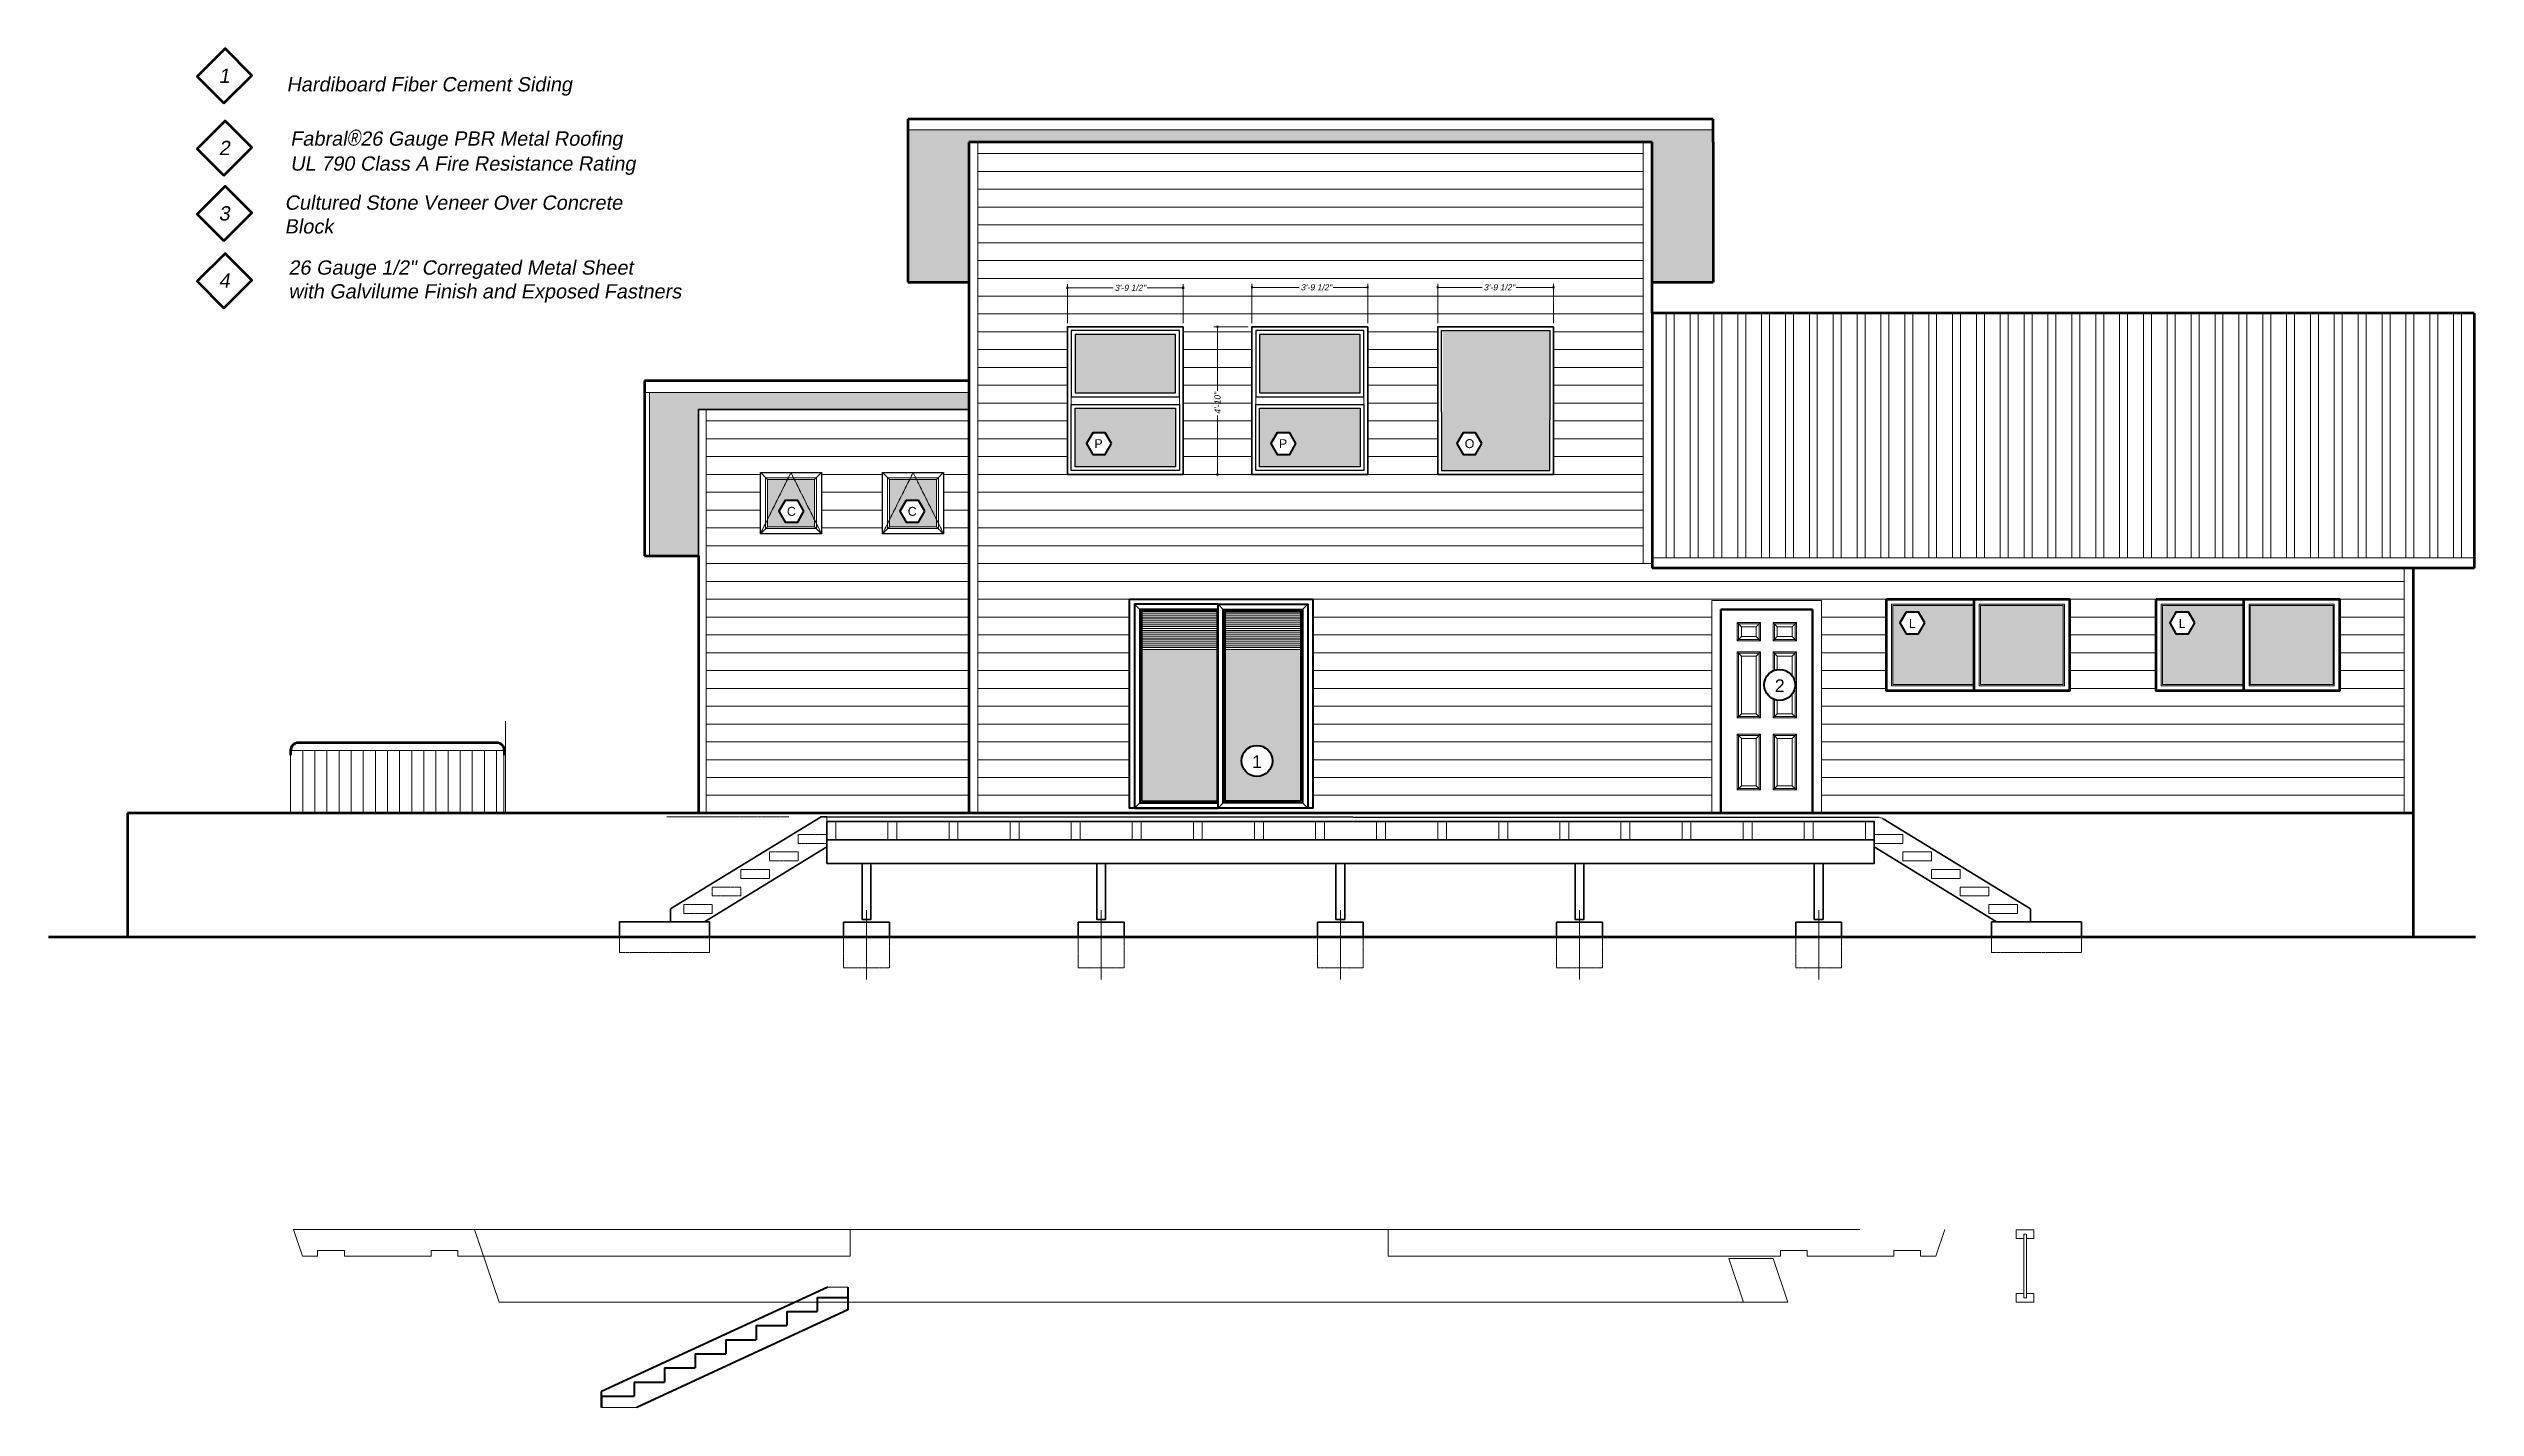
# Model space of a CAD drawing. Header units: inches. Extents: x -3905 to 10892, y 1064 to 9590.
# Drawn here: x -720 to 234, y 2845 to 3379 of the extents above; entities that cross this region are included whole.
import ezdxf
from ezdxf.enums import TextEntityAlignment as Align

# ---------------------------------------------------------------- set-up
doc = ezdxf.new("R2010")
doc.units = ezdxf.units.IN
doc.header["$MEASUREMENT"] = 0
doc.header["$PDMODE"] = 3
for name, pattern in [('HIDDEN2', [0.1875, 0.125, -0.0625]), ('MYCENTER', [0.9375, 0.75, -0.0625, 0.0625, -0.0625]), ('MYHIDDEN', [0.1875, 0.125, -0.0625]), ('MYPHANTOM', [1.6875, 1.25, -0.0625, 0.125, -0.0625, 0.125, -0.0625])]:
    doc.linetypes.add(name, pattern=pattern)
for name, color, linetype, lineweight in [('Deck', 40, 'Continuous', 0), ('ELEVATIONS', 40, 'Continuous', 0), ('FP-New', 131, 'Continuous', 0), ('RoofFraming', 121, 'Continuous', 0), ('SECTIONS', 70, 'Continuous', 0)]:
    doc.layers.add(name, color=color, linetype=linetype, lineweight=lineweight)
doc.styles.add('DS-TXT1', font='arial.ttf', dxfattribs={"oblique": 10})
doc.styles.get("Standard").update_dxf_attribs({"font": 'arial.ttf', "oblique": 10})
doc.dimstyles.new('DS-Fraction', dxfattribs={"dimtxt": 0.1, "dimasz": 0.035, "dimexe": 0.06, "dimexo": 0.06, "dimgap": 0.02, "dimtad": 0, "dimdec": 3, "dimzin": 0, "dimdsep": 46, "dimlunit": 4, "dimtxsty": 'DS-TXT1', "dimblk": 'BOXFILLED', "dimcen": -0.06, "dimclrd": 256, "dimclre": 256, "dimclrt": 256, "dimadec": 0, "dimazin": 0, "dimtfac": 1, "dimtdec": 3, "dimtmove": 1, "dimatfit": 3, "dimfxl": 1, "dimfrac": 2, "dimtolj": 1, "dimtzin": 0, "dimlwd": 0, "dimlwe": -1, "dimarcsym": 0})

msp = doc.modelspace()

# ---------------------------------------------------------------- texts
at = {"layer": 'ELEVATIONS', "lineweight": 0}
for s, height, p in [('P', 3.5, (-309.03263, 3221.97742)), ('P', 3.5, (-236.53263, 3221.97742)), ('O', 3.5, (-163.53263, 3221.97742)), ('C', 3.5, (-429.83469, 3195.3869)), ('C', 3.5, (-382.34878, 3195.3869)), ('L', 3.5, (10.96734, 3151.32823)), ('L', 3.5, (116.96734, 3151.32823)), ('2', 5, (-41.70895, 3126.17661)), ('1', 5, (-247.05871, 3096.34813))]:
    msp.add_text(s, height=height, dxfattribs=at).set_placement(p)
at = {"layer": 'ELEVATIONS', "linetype": 'Continuous', "lineweight": 5, "char_height": 5.6, "attachment_point": 1}
for s, width, insert in [('Hardiboard Fiber Cement Siding', 138.177318, (-626.43448, 3367.63974)), ('Fabral{\\fTechnicLite|b0|i0|c2|p2;\\H1.125x;®}26 Gauge PBR Metal Roofing\\PUL 790 Class A Fire Resistance Rating', 169.4862897, (-624.9662, 3347.02422)), ('Cultured Stone Veneer Over Concrete Block', 138.177318, (-627.16862, 3321.18597)), ('26 Gauge 1/2" Corregated Metal Sheet\\Pwith Galvilume Finish and Exposed Fastners', 196.2722267, (-625.70034, 3295.68434))]:
    msp.add_mtext_dynamic_manual_height_columns(s, width=width, gutter_width=53.44463, heights=[0], dxfattribs=dict(at, insert=insert))

# ---------------------------------------------------------------- blocks, each defined once
blk = doc.blocks.new('BCI 9-12')
at = {"color": 0}
for p, q in [((0.96875, 0.5625), (0.96875, 8.9375)), ((1.34375, 8.9375), (0.96875, 8.9375)), ((1.34375, 0.5625), (1.34375, 8.9375)), ((1.34375, 0.5625), (0.96875, 0.5625))]:
    blk.add_line(p, q, dxfattribs=at)
for points in [[(1.34375, 8.375), (2.3125, 8.375), (2.3125, 9.5), (0, 9.5), (0, 8.375), (0.96875, 8.375)], [(1.34375, 1.125), (2.3125, 1.125), (2.3125, 0), (0, 0), (0, 1.125), (0.96875, 1.125)]]:
    blk.add_lwpolyline(points, dxfattribs=at)
blk = doc.blocks.new('Material_Label')
at = {"color": 0, "linetype": 'Continuous', "lineweight": 70}
blk.add_lwpolyline([(7.51, -7.51), (15.35, 0.32), (7.84, 7.84), (0, 0)], close=True, dxfattribs=at)
at = {"linetype": 'Continuous', "lineweight": 18, "oblique": 10}
blk.add_attdef('MAT', text='', height=4, dxfattribs=at).set_placement((7.59, -1.79), align=Align.CENTER)
blk = doc.blocks.new('_BoxFilled')
at = {"color": 0, "linetype": 'ByBlock', "lineweight": -2}
blk.add_line((-0.5, 0), (-1, 0), dxfattribs=at)
at = {"color": 0, "linetype": 'ByBlock'}
blk.add_solid([(-0.5, 0.5), (0.5, 0.5), (-0.5, -0.5), (0.5, -0.5)], dxfattribs=at)
blk = doc.blocks.new('*D503')
at = {"layer": 'Defpoints', "color": 0, "linetype": 'Continuous', "lineweight": 5, "transparency": 16777216}
for p in [(-274.13, 3284.89), (-319.63, 3269.64), (-274.13, 3269.64)]:
    blk.add_point(p, dxfattribs=at)
at = {"layer": 'ELEVATIONS', "linetype": 'Continuous', "transparency": 16777216}
for p, q in [((-319.63, 3271.08), (-319.63, 3286.33)), ((-274.13, 3271.08), (-274.13, 3286.33))]:
    blk.add_line(p, q, dxfattribs=at)
at = {"layer": 'ELEVATIONS', "linetype": 'Continuous', "lineweight": 0, "transparency": 16777216}
for p, q in [((-318.79, 3284.89), (-301.63, 3284.89)), ((-274.97, 3284.89), (-288.26, 3284.89))]:
    blk.add_line(p, q, dxfattribs=at)
at = {"layer": 'ELEVATIONS', "linetype": 'Continuous', "lineweight": 0, "transparency": 16777216, "xscale": 0.8400000000000001, "yscale": 0.8400000000000001, "zscale": 0.8400000000000001, "rotation": 180}
blk.add_blockref('_BoxFilled', (-319.63, 3284.89), dxfattribs=at)
at = {"layer": 'ELEVATIONS', "linetype": 'Continuous', "lineweight": 0, "transparency": 16777216, "xscale": 0.8400000000000001, "yscale": 0.8400000000000001, "zscale": 0.8400000000000001}
blk.add_blockref('_BoxFilled', (-274.13, 3284.89), dxfattribs=at)
at = {"layer": 'ELEVATIONS', "linetype": 'Continuous', "lineweight": 5, "transparency": 16777216, "insert": (-294.94, 3284.89), "char_height": 2.4, "attachment_point": 5, "style": 'DS-TXT1'}
blk.add_mtext('\\A1;3\'-9 1/2"', dxfattribs=at)
blk = doc.blocks.new('*D504')
at = {"layer": 'Defpoints', "color": 0, "linetype": 'Continuous', "lineweight": 5, "transparency": 16777216}
for p in [(-201.63, 3285.09), (-247.13, 3269.64), (-201.63, 3269.64)]:
    blk.add_point(p, dxfattribs=at)
at = {"layer": 'ELEVATIONS', "linetype": 'Continuous', "transparency": 16777216}
for p, q in [((-247.13, 3271.08), (-247.13, 3286.53)), ((-201.63, 3271.08), (-201.63, 3286.53))]:
    blk.add_line(p, q, dxfattribs=at)
at = {"layer": 'ELEVATIONS', "linetype": 'Continuous', "lineweight": 0, "transparency": 16777216}
for p, q in [((-246.29, 3285.09), (-228.52, 3285.09)), ((-202.47, 3285.09), (-215.15, 3285.09))]:
    blk.add_line(p, q, dxfattribs=at)
at = {"layer": 'ELEVATIONS', "linetype": 'Continuous', "lineweight": 0, "transparency": 16777216, "xscale": 0.8400000000000001, "yscale": 0.8400000000000001, "zscale": 0.8400000000000001, "rotation": 180}
blk.add_blockref('_BoxFilled', (-247.13, 3285.09), dxfattribs=at)
at = {"layer": 'ELEVATIONS', "linetype": 'Continuous', "lineweight": 0, "transparency": 16777216, "xscale": 0.8400000000000001, "yscale": 0.8400000000000001, "zscale": 0.8400000000000001}
blk.add_blockref('_BoxFilled', (-201.63, 3285.09), dxfattribs=at)
at = {"layer": 'ELEVATIONS', "linetype": 'Continuous', "lineweight": 5, "transparency": 16777216, "insert": (-221.84, 3285.09), "char_height": 2.4, "attachment_point": 5, "style": 'DS-TXT1'}
blk.add_mtext('\\A1;3\'-9 1/2"', dxfattribs=at)
blk = doc.blocks.new('*D505')
at = {"layer": 'Defpoints', "color": 0, "linetype": 'Continuous', "lineweight": 5, "transparency": 16777216}
for p in [(-128.63, 3285.09), (-174.13, 3269.64), (-128.63, 3269.64)]:
    blk.add_point(p, dxfattribs=at)
at = {"layer": 'ELEVATIONS', "linetype": 'Continuous', "transparency": 16777216}
for p, q in [((-174.13, 3271.08), (-174.13, 3286.53)), ((-128.63, 3271.08), (-128.63, 3286.53))]:
    blk.add_line(p, q, dxfattribs=at)
at = {"layer": 'ELEVATIONS', "linetype": 'Continuous', "lineweight": 0, "transparency": 16777216}
for p, q in [((-173.29, 3285.09), (-156.63, 3285.09)), ((-129.47, 3285.09), (-143.26, 3285.09))]:
    blk.add_line(p, q, dxfattribs=at)
at = {"layer": 'ELEVATIONS', "linetype": 'Continuous', "lineweight": 0, "transparency": 16777216, "xscale": 0.8400000000000001, "yscale": 0.8400000000000001, "zscale": 0.8400000000000001, "rotation": 180}
blk.add_blockref('_BoxFilled', (-174.13, 3285.09), dxfattribs=at)
at = {"layer": 'ELEVATIONS', "linetype": 'Continuous', "lineweight": 0, "transparency": 16777216, "xscale": 0.8400000000000001, "yscale": 0.8400000000000001, "zscale": 0.8400000000000001}
blk.add_blockref('_BoxFilled', (-128.63, 3285.09), dxfattribs=at)
at = {"layer": 'ELEVATIONS', "linetype": 'Continuous', "lineweight": 5, "transparency": 16777216, "insert": (-149.95, 3285.09), "char_height": 2.4, "attachment_point": 5, "style": 'DS-TXT1'}
blk.add_mtext('\\A1;3\'-9 1/2"', dxfattribs=at)
blk = doc.blocks.new('*D506')
at = {"layer": 'Defpoints', "color": 0, "linetype": 'Continuous', "lineweight": 5, "transparency": 16777216}
for p in [(-247.13, 3269.64), (-260.63, 3211.64), (-247.13, 3211.64)]:
    blk.add_point(p, dxfattribs=at)
at = {"layer": 'ELEVATIONS', "linetype": 'Continuous', "transparency": 16777216}
for p, q in [((-248.57, 3269.64), (-262.07, 3269.64)), ((-248.57, 3211.64), (-262.07, 3211.64))]:
    blk.add_line(p, q, dxfattribs=at)
at = {"layer": 'ELEVATIONS', "linetype": 'Continuous', "lineweight": 0, "transparency": 16777216}
for p, q in [((-260.63, 3268.8), (-260.63, 3244.5)), ((-260.63, 3212.48), (-260.63, 3234.77))]:
    blk.add_line(p, q, dxfattribs=at)
at = {"layer": 'ELEVATIONS', "linetype": 'Continuous', "lineweight": 0, "transparency": 16777216, "xscale": 0.8400000000000001, "yscale": 0.8400000000000001, "zscale": 0.8400000000000001}
for p, rotation in [((-260.63, 3269.64), 90), ((-260.63, 3211.64), 270)]:
    blk.add_blockref('_BoxFilled', p, dxfattribs=dict(at, rotation=rotation))
at = {"layer": 'ELEVATIONS', "linetype": 'Continuous', "lineweight": 5, "transparency": 16777216, "insert": (-260.63, 3239.64), "char_height": 2.4, "attachment_point": 5, "rotation": 90, "style": 'DS-TXT1'}
blk.add_mtext('\\A1;4\'-10"', dxfattribs=at)

# ---------------------------------------------------------------- dimensions: what is measured, and where the dimension line sits
at = {"layer": 'ELEVATIONS', "linetype": 'Continuous', "lineweight": 5}
for base, p1, p2, picture, middle in [((-274.12786, 3284.89155), (-319.62786, 3269.63705), (-274.12786, 3269.63705), '*D503', (-294.945, 3284.89155)), ((-201.62786, 3285.09455), (-247.12786, 3269.63705), (-201.62786, 3269.63705), '*D504', (-221.83745, 3285.09455)), ((-128.62786, 3285.09455), (-174.12786, 3269.63705), (-128.62786, 3269.63705), '*D505', (-149.94841, 3285.09455))]:
    dim = msp.add_linear_dim(base=base, p1=p1, p2=p2, dimstyle='DS-Fraction', override={"dimscale": 24, "dimpost": ''}, dxfattribs=at)
    dim.commit()
    dim.dimension.update_dxf_attribs({"geometry": picture, "text_midpoint": middle, "dimtype": 160})
dim = msp.add_linear_dim(base=(-260.62786, 3211.63705), p1=(-247.12786, 3269.63705), p2=(-247.12786, 3211.63705), angle=90, dimstyle='DS-Fraction', override={"dimscale": 24, "dimpost": ''}, dxfattribs=at)
dim.commit()
dim.dimension.update_dxf_attribs({"geometry": '*D506', "text_midpoint": (-260.62786, 3239.63705), "dimtype": 160})

# ---------------------------------------------------------------- hatches: boundary and pattern name
at = {"layer": 'ELEVATIONS', "linetype": 'Continuous', "lineweight": 5}
h = msp.add_hatch(color=252, dxfattribs=at)
h.dxf.hatch_style = 1
h.paths.add_polyline_path([(-358.37786, 3342.12004), (-89.87786, 3342.12004), (-89.87786, 3287.19612), (-65.87786, 3287.19612), (-65.87786, 3342.12004), (-65.87786, 3346.91078), (-382.37786, 3346.91078), (-382.37786, 3342.12004), (-382.37786, 3287.19612), (-358.37786, 3287.19612)])
h = msp.add_hatch(dxfattribs=at)
h.set_pattern_fill('ANSI32', color=256, scale=25, angle=45)
h.paths.add_polyline_path([(233.12214, 3274.93474), (-89.87786, 3274.93474), (-89.87786, 3178.93474), (233.12214, 3178.93474)])
h = msp.add_hatch(color=254, dxfattribs=at)
h.dxf.hatch_style = 1
h.paths.add_polyline_path([(-277.12786, 3266.63705), (-316.62786, 3266.63705), (-316.62786, 3243.63705), (-277.12786, 3243.63705)])
h = msp.add_hatch(color=254, dxfattribs=at)
h.dxf.hatch_style = 1
h.paths.add_polyline_path([(-204.62786, 3266.63705), (-244.12786, 3266.63705), (-244.12786, 3243.63705), (-204.62786, 3243.63705)])
h = msp.add_hatch(color=254, dxfattribs=at)
h.dxf.hatch_style = 1
h.paths.add_polyline_path([(-130.12786, 3267.63705), (-172.12786, 3267.63705), (-172.12786, 3213.13705), (-130.12786, 3213.13705), (-130.12786, 3233.13705), (-130.12786, 3236.13705)])
h.paths.add_polyline_path([(-159.28911, 3228.01447), (-156.83911, 3223.77095), (-159.28911, 3219.52742), (-164.18911, 3219.52742), (-166.63911, 3223.77095), (-164.18911, 3228.01447)], flags=16)
h.paths.add_polyline_path([(-164.42255, 3221.02781), (-159.11168, 3221.02781), (-159.11168, 3226.36734), (-164.42255, 3226.36734)], flags=8)
at = {"layer": 'ELEVATIONS', "linetype": 'Continuous', "lineweight": 70}
h = msp.add_hatch(color=252, dxfattribs=at)
h.dxf.hatch_style = 1
h.paths.add_polyline_path([(-358.37786, 3237.1788), (-358.37786, 3243.79408), (-483.75286, 3243.79408), (-483.75286, 3179.66873), (-464.50286, 3179.66873), (-464.50286, 3237.1788)])
at = {"layer": 'ELEVATIONS', "linetype": 'Continuous', "lineweight": 5}
h = msp.add_hatch(color=254, dxfattribs=at)
h.dxf.hatch_style = 1
h.paths.add_polyline_path([(-277.12786, 3237.63705), (-316.62786, 3237.63705), (-316.62786, 3214.63705), (-277.12786, 3214.63705)])
h.paths.add_polyline_path([(-304.78911, 3228.01447), (-302.33911, 3223.77095), (-304.78911, 3219.52742), (-309.68911, 3219.52742), (-312.13911, 3223.77095), (-309.68911, 3228.01447)], flags=16)
h.paths.add_polyline_path([(-309.90763, 3221.10242), (-304.89638, 3221.10242), (-304.89638, 3226.35242), (-309.90763, 3226.35242)], flags=8)
h = msp.add_hatch(color=254, dxfattribs=at)
h.dxf.hatch_style = 1
h.paths.add_polyline_path([(-204.62786, 3237.63705), (-244.12786, 3237.63705), (-244.12786, 3214.63705), (-204.62786, 3214.63705)])
h.paths.add_polyline_path([(-229.83911, 3223.77095), (-232.28911, 3219.52742), (-237.18911, 3219.52742), (-239.63911, 3223.77095), (-237.18911, 3228.01447), (-232.28911, 3228.01447)], flags=16)
h.paths.add_polyline_path([(-237.40763, 3221.10242), (-232.39638, 3221.10242), (-232.39638, 3226.35242), (-237.40763, 3226.35242)], flags=8)
h = msp.add_hatch(color=254, dxfattribs=at)
h.dxf.hatch_style = 1
h.paths.add_polyline_path([(-419.00286, 3209.60869), (-437.50286, 3209.60869), (-437.50286, 3191.10869), (-419.00286, 3191.10869)])
h.paths.add_polyline_path([(-430.49116, 3201.42395), (-425.59116, 3201.42395), (-423.14116, 3197.18042), (-425.59116, 3192.9369), (-430.49116, 3192.9369), (-432.94116, 3197.18042)], flags=16)
h.paths.add_polyline_path([(-430.70969, 3194.5119), (-425.69843, 3194.5119), (-425.69843, 3199.7619), (-430.70969, 3199.7619)], flags=8)
h = msp.add_hatch(color=254, dxfattribs=at)
h.dxf.hatch_style = 1
h.paths.add_polyline_path([(-371.00286, 3209.60869), (-389.50286, 3209.60869), (-389.50286, 3191.10869), (-371.00286, 3191.10869)])
h.paths.add_polyline_path([(-383.00526, 3201.42395), (-378.10526, 3201.42395), (-375.65526, 3197.18042), (-378.10526, 3192.9369), (-383.00526, 3192.9369), (-385.45526, 3197.18042)], flags=16)
h.paths.add_polyline_path([(-383.22378, 3194.5119), (-378.21253, 3194.5119), (-378.21253, 3199.7619), (-383.22378, 3199.7619)], flags=8)
at = {"layer": 'ELEVATIONS', "linetype": 'Continuous', "lineweight": 9}
h = msp.add_hatch(color=254, dxfattribs=at)
h.dxf.hatch_style = 1
h.paths.add_polyline_path([(36.62214, 3160.13705), (4.62214, 3160.13705), (4.62214, 3129.13705), (36.62214, 3129.13705)])
h.paths.add_polyline_path([(14.82044, 3149.06546), (9.92044, 3149.06546), (7.47044, 3153.30898), (9.92044, 3157.55251), (14.82044, 3157.55251), (17.27044, 3153.30898)], flags=16)
h.paths.add_polyline_path([(10.07742, 3150.37863), (15.3883, 3150.37863), (15.3883, 3155.71816), (10.07742, 3155.71816)], flags=8)
h = msp.add_hatch(color=254, dxfattribs=at)
h.dxf.hatch_style = 1
h.paths.add_polyline_path([(71.62214, 3160.13705), (39.12214, 3160.13705), (39.12214, 3129.13705), (71.62214, 3129.13705)])
h = msp.add_hatch(color=254, dxfattribs=at)
h.dxf.hatch_style = 1
h.paths.add_polyline_path([(142.62214, 3160.13705), (110.62214, 3160.13705), (110.62214, 3129.13705), (142.62214, 3129.13705)])
h.paths.add_polyline_path([(120.82044, 3149.06546), (115.92044, 3149.06546), (113.47044, 3153.30898), (115.92044, 3157.55251), (120.82044, 3157.55251), (123.27044, 3153.30898)], flags=16)
h.paths.add_polyline_path([(116.07742, 3150.37863), (121.3883, 3150.37863), (121.3883, 3155.71816), (116.07742, 3155.71816)], flags=8)
h = msp.add_hatch(color=254, dxfattribs=at)
h.dxf.hatch_style = 1
h.paths.add_polyline_path([(177.62214, 3160.13705), (145.12214, 3160.13705), (145.12214, 3129.13705), (177.62214, 3129.13705)])
at = {"layer": 'ELEVATIONS', "linetype": 'Continuous', "lineweight": 18}
h = msp.add_hatch(color=254, dxfattribs=at)
h.dxf.hatch_style = 1
h.paths.add_polyline_path([(-260.5988, 3142.88705), (-290.47364, 3142.88705), (-290.47364, 3083.38705), (-260.5988, 3083.38705)])
h.paths.add_polyline_path([(-227.9738, 3142.88705), (-257.66114, 3142.88705), (-257.66114, 3083.38705), (-227.9738, 3083.38705)])
h.paths.add_polyline_path([(-239.06914, 3099.15667, -1), (-251.22592, 3099.15667, -1)], flags=16)
h.paths.add_polyline_path([(-248.29251, 3095.11433), (-241.94019, 3095.11433), (-241.94019, 3102.51713), (-248.29251, 3102.51713)], flags=8)

# ---------------------------------------------------------------- linework, layer by layer
at = {"layer": 'Deck', "linetype": 'Continuous', "lineweight": 9}
for p, q in [((-412.37786, 3075.38705), (-10.62786, 3075.38705)), ((-413.73219, 2892.52931), (-405.87786, 2892.52931)), ((-502.62786, 2845.27931), (-488.82346, 2845.27931))]:
    msp.add_line(p, q, dxfattribs=at)
at = {"layer": 'ELEVATIONS', "linetype": 'Continuous', "lineweight": 70}
for p, q in [((-65.87786, 3351.09779), (-382.37786, 3351.09779)), ((-382.37786, 3351.09779), (-382.37786, 3342.12004)), ((-65.87786, 3342.12004), (-65.87786, 3351.09779)), ((-382.37786, 3342.12004), (-382.37786, 3287.19612)), ((-358.37786, 3342.12004), (-358.37786, 3078.63705)), ((-89.87786, 3342.12004), (-358.37786, 3342.12004)), ((-89.87786, 3274.93474), (-89.87786, 3342.12004)), ((-65.87786, 3342.12004), (-65.87786, 3287.19612)), ((-382.37786, 3287.19612), (-358.37786, 3287.19612)), ((-89.87786, 3287.19612), (-65.87786, 3287.19612)), ((233.12214, 3274.93474), (-89.87786, 3274.93474)), ((-89.87786, 3274.93474), (-89.87786, 3174.77593)), ((233.12214, 3274.93474), (233.12214, 3174.77593)), ((-358.37786, 3248.34877), (-485.75286, 3248.34877)), ((-485.75286, 3248.34877), (-485.75286, 3243.79408)), ((-485.75286, 3243.79408), (-485.75286, 3179.66873)), ((-485.75286, 3179.66873), (-464.50286, 3179.66873)), ((233.12214, 3174.77593), (-89.87786, 3174.77593)), ((209.12214, 3174.77593), (209.12214, 3029.88705))]:
    msp.add_line(p, q, dxfattribs=at)
at = {"layer": 'ELEVATIONS', "linetype": 'Continuous', "lineweight": 5}
for p, q in [((-65.87786, 3346.91078), (-382.37786, 3346.91078)), ((-275.62786, 3242.13705), (-318.12786, 3242.13705)), ((-318.12786, 3242.13705), (-318.12786, 3239.13705)), ((-275.62786, 3242.13705), (-275.62786, 3239.13705)), ((-203.12786, 3242.13705), (-245.62786, 3242.13705)), ((-245.62786, 3242.13705), (-245.62786, 3239.13705)), ((-203.12786, 3242.13705), (-203.12786, 3239.13705)), ((-275.62786, 3239.13705), (-318.12786, 3239.13705)), ((-203.12786, 3239.13705), (-245.62786, 3239.13705)), ((-89.87786, 3178.93474), (233.12214, 3178.93474)), ((-293.22364, 3160.63705), (-291.22364, 3158.63705)), ((-290.47364, 3157.88705), (-260.5988, 3157.88705)), ((-290.47364, 3157.13705), (-260.5988, 3157.13705)), ((-290.47364, 3156.38705), (-260.5988, 3156.38705)), ((-260.41114, 3160.63705), (-258.41114, 3158.63705)), ((-227.9738, 3157.88705), (-257.66114, 3157.88705)), ((-227.9738, 3157.13705), (-257.66114, 3157.13705)), ((-227.9738, 3156.38705), (-257.66114, 3156.38705)), ((-227.2238, 3158.63705), (-225.2238, 3160.63705)), ((-290.47364, 3155.63705), (-260.5988, 3155.63705)), ((-290.47364, 3154.88705), (-260.5988, 3154.88705)), ((-290.47364, 3154.13705), (-260.5988, 3154.13705)), ((-290.47364, 3153.38705), (-260.5988, 3153.38705)), ((-290.47364, 3152.63705), (-260.5988, 3152.63705)), ((-290.47364, 3151.88705), (-260.5988, 3151.88705)), ((-290.47364, 3151.13705), (-260.5988, 3151.13705)), ((-290.47364, 3150.38705), (-260.5988, 3150.38705)), ((-290.47364, 3149.63705), (-260.5988, 3149.63705)), ((-290.47364, 3148.88705), (-260.5988, 3148.88705)), ((-290.47364, 3148.13705), (-260.5988, 3148.13705)), ((-290.47364, 3147.38705), (-260.5988, 3147.38705)), ((-290.47364, 3146.63705), (-260.5988, 3146.63705)), ((-227.9738, 3155.63705), (-257.66114, 3155.63705)), ((-227.9738, 3154.88705), (-257.66114, 3154.88705)), ((-227.9738, 3154.13705), (-257.66114, 3154.13705)), ((-227.9738, 3153.38705), (-257.66114, 3153.38705)), ((-227.9738, 3152.63705), (-257.66114, 3152.63705)), ((-227.9738, 3151.88705), (-257.66114, 3151.88705)), ((-227.9738, 3151.13705), (-257.66114, 3151.13705)), ((-227.9738, 3150.38705), (-257.66114, 3150.38705)), ((-227.9738, 3149.63705), (-257.66114, 3149.63705)), ((-227.9738, 3148.88705), (-257.66114, 3148.88705)), ((-227.9738, 3148.13705), (-257.66114, 3148.13705)), ((-227.9738, 3147.38705), (-257.66114, 3147.38705)), ((-227.9738, 3146.63705), (-257.66114, 3146.63705)), ((-290.47364, 3145.88705), (-260.5988, 3145.88705)), ((-290.47364, 3145.13705), (-260.5988, 3145.13705)), ((-290.47364, 3144.38705), (-260.5988, 3144.38705)), ((-290.47364, 3143.63705), (-260.5988, 3143.63705)), ((-290.47364, 3142.88705), (-260.5988, 3142.88705)), ((-227.9738, 3145.88705), (-257.66114, 3145.88705)), ((-227.9738, 3145.13705), (-257.66114, 3145.13705)), ((-227.9738, 3144.38705), (-257.66114, 3144.38705)), ((-227.9738, 3143.63705), (-257.66114, 3143.63705)), ((-227.9738, 3142.88705), (-257.66114, 3142.88705)), ((-291.22364, 3082.63705), (-293.22364, 3080.63705)), ((-258.41114, 3082.63705), (-260.41114, 3080.63705)), ((-227.2238, 3082.63705), (-225.2238, 3080.63705)), ((-414.12786, 3075.38705), (-414.12786, 3077.01205)), ((-398.55727, 3013.31728), (-398.55727, 3040.59751)), ((-306.34256, 3013.31728), (-306.34256, 3040.59751)), ((-212.37786, 3013.31728), (-212.37786, 3040.59751)), ((-118.41315, 3013.31728), (-118.41315, 3040.59751)), ((-24.44845, 3013.31728), (-24.44845, 3040.59751))]:
    msp.add_line(p, q, dxfattribs=at)
at = {"layer": 'ELEVATIONS', "linetype": 'Continuous', "lineweight": 13}
for p, q in [((-354.87786, 3342.12004), (-354.87786, 3078.63705)), ((-93.37786, 3176.63705), (-93.37786, 3342.12004))]:
    msp.add_line(p, q, dxfattribs=at)
at = {"layer": 'ELEVATIONS', "linetype": 'Continuous', "lineweight": 0}
for p, q in [((-93.37786, 3337.63705), (-354.87786, 3337.63705)), ((-93.37786, 3330.63705), (-354.87786, 3330.63705)), ((-93.37786, 3323.63705), (-354.87786, 3323.63705)), ((-93.37786, 3316.63705), (-354.87786, 3316.63705)), ((-93.37786, 3309.63705), (-354.87786, 3309.63705)), ((-93.37786, 3302.63705), (-354.87786, 3302.63705)), ((-93.37786, 3295.63705), (-354.87786, 3295.63705)), ((-93.37786, 3288.63705), (-354.87786, 3288.63705)), ((-93.37786, 3281.63705), (-354.87786, 3281.63705)), ((-93.37786, 3274.63705), (-354.87786, 3274.63705)), ((-319.62786, 3267.63705), (-354.87786, 3267.63705)), ((-247.12786, 3267.63705), (-274.12786, 3267.63705)), ((-174.12786, 3267.63705), (-201.62786, 3267.63705)), ((-93.37786, 3267.63705), (-128.62786, 3267.63705)), ((-319.62786, 3260.63705), (-354.87786, 3260.63705)), ((-319.62786, 3253.63705), (-354.87786, 3253.63705)), ((-247.12786, 3260.63705), (-274.12786, 3260.63705)), ((-247.12786, 3253.63705), (-274.12786, 3253.63705)), ((-174.12786, 3260.63705), (-201.62786, 3260.63705)), ((-174.12786, 3253.63705), (-201.62786, 3253.63705)), ((-93.37786, 3260.63705), (-128.62786, 3260.63705)), ((-93.37786, 3253.63705), (-128.62786, 3253.63705)), ((-358.37786, 3243.79408), (-485.75286, 3243.79408)), ((-483.75286, 3243.79408), (-483.75286, 3179.66873)), ((-319.62786, 3246.63705), (-354.87786, 3246.63705)), ((-247.12786, 3246.63705), (-274.12786, 3246.63705)), ((-174.12786, 3246.63705), (-201.62786, 3246.63705)), ((-93.37786, 3246.63705), (-128.62786, 3246.63705)), ((-358.37786, 3232.63705), (-461.50286, 3232.63705)), ((-319.62786, 3239.63705), (-354.87786, 3239.63705)), ((-319.62786, 3232.63705), (-354.87786, 3232.63705)), ((-247.12786, 3239.63705), (-274.12786, 3239.63705)), ((-247.12786, 3232.63705), (-274.12786, 3232.63705)), ((-174.12786, 3239.63705), (-201.62786, 3239.63705)), ((-174.12786, 3232.63705), (-201.62786, 3232.63705)), ((-93.37786, 3239.63705), (-128.62786, 3239.63705)), ((-93.37786, 3232.63705), (-128.62786, 3232.63705)), ((-358.37786, 3225.63705), (-461.50286, 3225.63705)), ((-319.62786, 3225.63705), (-354.87786, 3225.63705)), ((-247.12786, 3225.63705), (-274.12786, 3225.63705)), ((-174.12786, 3225.63705), (-201.62786, 3225.63705)), ((-93.37786, 3225.63705), (-128.62786, 3225.63705)), ((-358.37786, 3218.63705), (-461.50286, 3218.63705)), ((-319.62786, 3218.63705), (-354.87786, 3218.63705)), ((-247.12786, 3218.63705), (-274.12786, 3218.63705)), ((-174.12786, 3218.63705), (-201.62786, 3218.63705)), ((-93.37786, 3218.63705), (-128.62786, 3218.63705)), ((-440.25286, 3211.63705), (-461.50286, 3211.63705)), ((-440.25286, 3204.63705), (-461.50286, 3204.63705)), ((-440.25286, 3212.35869), (-437.50286, 3209.60869)), ((-419.00286, 3209.60869), (-416.25286, 3212.35869)), ((-392.25286, 3211.63705), (-416.25286, 3211.63705)), ((-392.25286, 3204.63705), (-416.25286, 3204.63705)), ((-389.50286, 3209.60869), (-392.25286, 3212.35869)), ((-371.00286, 3209.60869), (-368.25286, 3212.35869)), ((-358.37786, 3211.63705), (-368.25286, 3211.63705)), ((-358.37786, 3204.63705), (-368.25286, 3204.63705)), ((-93.37786, 3211.63705), (-354.87786, 3211.63705)), ((-93.37786, 3204.63705), (-354.87786, 3204.63705)), ((-440.25286, 3197.63705), (-461.50286, 3197.63705)), ((-392.25286, 3197.63705), (-416.25286, 3197.63705)), ((-358.37786, 3197.63705), (-368.25286, 3197.63705)), ((-93.37786, 3197.63705), (-354.87786, 3197.63705)), ((-440.25286, 3190.63705), (-461.50286, 3190.63705)), ((-437.50286, 3191.10869), (-440.25286, 3188.35869)), ((-419.00286, 3191.10869), (-416.25286, 3188.35869)), ((-392.25286, 3190.63705), (-416.25286, 3190.63705)), ((-389.50286, 3191.10869), (-392.25286, 3188.35869)), ((-371.00286, 3191.10869), (-368.25286, 3188.35869)), ((-358.37786, 3190.63705), (-368.25286, 3190.63705)), ((-93.37786, 3190.63705), (-354.87786, 3190.63705)), ((-358.37786, 3183.63705), (-461.50286, 3183.63705)), ((-358.37786, 3176.63705), (-461.50286, 3176.63705)), ((-93.37786, 3183.63705), (-354.87786, 3183.63705)), ((-89.87786, 3176.63705), (-354.87786, 3176.63705)), ((-358.37786, 3169.63705), (-461.50286, 3169.63705)), ((205.62214, 3169.63705), (-354.87786, 3169.63705)), ((-358.37786, 3162.63705), (-461.50286, 3162.63705)), ((205.62214, 3162.63705), (-354.87786, 3162.63705)), ((-358.37786, 3155.63705), (-461.50286, 3155.63705)), ((-358.37786, 3148.63705), (-461.50286, 3148.63705)), ((-295.22364, 3155.63705), (-354.87786, 3155.63705)), ((-295.22364, 3148.63705), (-354.87786, 3148.63705)), ((-66.37786, 3155.63705), (-223.2238, 3155.63705)), ((-66.37786, 3148.63705), (-223.2238, 3148.63705)), ((2.12214, 3155.63705), (-23.37786, 3155.63705)), ((2.12214, 3148.63705), (-23.37786, 3148.63705)), ((108.12214, 3155.63705), (74.12214, 3155.63705)), ((108.12214, 3148.63705), (74.12214, 3148.63705)), ((205.62214, 3155.63705), (180.12214, 3155.63705)), ((205.62214, 3148.63705), (180.12214, 3148.63705)), ((-358.37786, 3141.63705), (-461.50286, 3141.63705)), ((-295.22364, 3141.63705), (-354.87786, 3141.63705)), ((-66.37786, 3141.63705), (-223.2238, 3141.63705)), ((2.12214, 3141.63705), (-23.37786, 3141.63705)), ((108.12214, 3141.63705), (74.12214, 3141.63705)), ((205.62214, 3141.63705), (180.12214, 3141.63705)), ((-358.37786, 3134.63705), (-461.50286, 3134.63705)), ((-358.37786, 3127.63705), (-461.50286, 3127.63705)), ((-295.22364, 3134.63705), (-354.87786, 3134.63705)), ((-295.22364, 3127.63705), (-354.87786, 3127.63705)), ((-66.37786, 3134.63705), (-223.2238, 3134.63705)), ((-66.37786, 3127.63705), (-223.2238, 3127.63705)), ((2.12214, 3134.63705), (-23.37786, 3134.63705)), ((2.12214, 3127.63705), (-23.37786, 3127.63705)), ((108.12214, 3134.63705), (74.12214, 3134.63705)), ((108.12214, 3127.63705), (74.12214, 3127.63705)), ((205.62214, 3134.63705), (180.12214, 3134.63705)), ((205.62214, 3127.63705), (180.12214, 3127.63705)), ((-358.37786, 3120.63705), (-461.50286, 3120.63705)), ((-295.22364, 3120.63705), (-354.87786, 3120.63705)), ((-66.37786, 3120.63705), (-223.2238, 3120.63705)), ((205.62214, 3120.63705), (-23.37786, 3120.63705)), ((-358.37786, 3113.63705), (-461.50286, 3113.63705)), ((-295.22364, 3113.63705), (-354.87786, 3113.63705)), ((-66.37786, 3113.63705), (-223.2238, 3113.63705)), ((205.62214, 3113.63705), (-23.37786, 3113.63705)), ((-358.37786, 3106.63705), (-461.50286, 3106.63705)), ((-358.37786, 3099.63705), (-461.50286, 3099.63705)), ((-295.22364, 3106.63705), (-354.87786, 3106.63705)), ((-295.22364, 3099.63705), (-354.87786, 3099.63705)), ((-66.37786, 3106.63705), (-223.2238, 3106.63705)), ((-66.37786, 3099.63705), (-223.2238, 3099.63705)), ((205.62214, 3106.63705), (-23.37786, 3106.63705)), ((205.62214, 3099.63705), (-23.37786, 3099.63705)), ((-358.37786, 3092.63705), (-461.50286, 3092.63705)), ((-295.22364, 3092.63705), (-354.87786, 3092.63705)), ((-66.37786, 3092.63705), (-223.2238, 3092.63705)), ((205.62214, 3092.63705), (-23.37786, 3092.63705)), ((-358.37786, 3085.63705), (-461.50286, 3085.63705)), ((-295.22364, 3085.63705), (-354.87786, 3085.63705)), ((-66.37786, 3085.63705), (-223.2238, 3085.63705)), ((205.62214, 3085.63705), (-23.37786, 3085.63705))]:
    msp.add_line(p, q, dxfattribs=at)
at = {"layer": 'ELEVATIONS', "linetype": 'Continuous', "lineweight": 35}
for p, q in [((-358.37786, 3237.1788), (-464.50286, 3237.1788)), ((-464.50286, 3237.1788), (-464.50286, 3078.63705)), ((-475.56164, 3040.99888), (-416.42645, 3077.13705)), ((-416.42645, 3077.13705), (-414.12786, 3077.13705)), ((-414.12786, 3077.13705), (-0.7524, 3076.88093)), ((58.80592, 3040.99888), (0.81009, 3076.44078)), ((-462.19913, 3035.98047), (-414.12786, 3065.35736)), ((45.44342, 3035.98047), (-2.62786, 3065.35736)), ((-495.61569, 3035.98047), (-460.19913, 3035.98047)), ((-495.61569, 3035.98047), (-495.61569, 3029.88705)), ((-475.56164, 3040.99888), (-475.56164, 3035.98047)), ((-460.19913, 3035.98047), (-460.19913, 3029.88705)), ((-407.55727, 3035.88705), (-389.55727, 3035.88705)), ((-407.55727, 3035.88705), (-407.55727, 3029.88705)), ((-389.55727, 3029.88705), (-389.55727, 3035.88705)), ((-315.34256, 3035.88705), (-297.34256, 3035.88705)), ((-315.34256, 3035.88705), (-315.34256, 3029.88705)), ((-297.34256, 3029.88705), (-297.34256, 3035.88705)), ((-221.37786, 3035.88705), (-203.37786, 3035.88705)), ((-221.37786, 3035.88705), (-221.37786, 3029.88705)), ((-203.37786, 3029.88705), (-203.37786, 3035.88705)), ((-127.41315, 3035.88705), (-109.41315, 3035.88705)), ((-127.41315, 3035.88705), (-127.41315, 3029.88705)), ((-109.41315, 3029.88705), (-109.41315, 3035.88705)), ((-33.44845, 3035.88705), (-15.44845, 3035.88705)), ((-33.44845, 3035.88705), (-33.44845, 3029.88705)), ((-15.44845, 3029.88705), (-15.44845, 3035.88705)), ((78.85997, 3035.98047), (43.44342, 3035.98047)), ((43.44342, 3035.98047), (43.44342, 3029.88705)), ((58.80592, 3040.99888), (58.80592, 3035.98047)), ((78.85997, 3035.98047), (78.85997, 3029.88705))]:
    msp.add_line(p, q, dxfattribs=at)
at = {"layer": 'ELEVATIONS', "linetype": 'Continuous', "lineweight": 25}
for p, q in [((-172.62786, 3236.13705), (-172.62786, 3233.13705)), ((-130.12786, 3236.13705), (-130.12786, 3233.13705))]:
    msp.add_line(p, q, dxfattribs=at)
at = {"layer": 'ELEVATIONS', "linetype": 'MYCENTER', "lineweight": 0}
for p, q in [((-440.25286, 3188.35869), (-428.25286, 3212.35869)), ((-428.25286, 3212.35869), (-416.25286, 3188.35869)), ((-392.25286, 3188.35869), (-380.25286, 3212.35869)), ((-380.25286, 3212.35869), (-368.25286, 3188.35869))]:
    msp.add_line(p, q, dxfattribs=at)
at = {"layer": 'ELEVATIONS', "linetype": 'Continuous', "lineweight": 9}
for p, q in [((205.62214, 3174.77593), (205.62214, 3078.63705)), ((-295.2238, 3162.63705), (-223.2238, 3162.63705)), ((-295.2238, 3162.63705), (-223.2238, 3162.63705)), ((-540.82666, 3103.26608), (-624.82666, 3103.26608)), ((-624.82666, 3102.34907), (-624.82666, 3078.63705)), ((-620.06822, 3103.26608), (-620.06822, 3078.63705)), ((-615.30977, 3103.26608), (-615.30977, 3078.63705)), ((-610.55133, 3103.26608), (-610.55133, 3078.63705)), ((-605.79288, 3103.26608), (-605.79288, 3078.63705)), ((-601.03444, 3103.26608), (-601.03444, 3078.63705)), ((-596.276, 3103.26608), (-596.276, 3078.63705)), ((-591.51755, 3103.26608), (-591.51755, 3078.63705)), ((-586.75911, 3103.26608), (-586.75911, 3078.63705)), ((-582.00066, 3103.26608), (-582.00066, 3078.63705)), ((-577.24222, 3103.26608), (-577.24222, 3078.63705)), ((-572.48378, 3103.26608), (-572.48378, 3078.63705)), ((-567.72533, 3103.26608), (-567.72533, 3078.63705)), ((-562.96689, 3103.26608), (-562.96689, 3078.63705)), ((-558.20844, 3103.26608), (-558.20844, 3078.63705)), ((-553.45, 3103.26608), (-553.45, 3078.63705)), ((-548.69156, 3103.26608), (-548.69156, 3078.63705)), ((-543.93311, 3103.26608), (-543.93311, 3078.63705)), ((-541.03625, 3103.26608), (-541.03625, 3078.63705))]:
    msp.add_line(p, q, dxfattribs=at)
at = {"layer": 'ELEVATIONS', "linetype": 'Continuous', "lineweight": 20}
for p, q in [((-66.37786, 3162.13705), (-23.37786, 3162.13705)), ((-66.37786, 3162.13705), (-66.37786, 3078.63705)), ((-23.37786, 3162.13705), (-23.37786, 3078.63705))]:
    msp.add_line(p, q, dxfattribs=at)
at = {"layer": 'ELEVATIONS', "linetype": 'Continuous', "lineweight": 50}
for p, q in [((-62.87786, 3158.63705), (-62.87786, 3078.63705)), ((-62.85254, 3158.63705), (-26.87786, 3158.63705)), ((-26.87786, 3158.63705), (-26.87786, 3078.63705)), ((-26.87786, 3078.63705), (-62.87786, 3078.63705))]:
    msp.add_line(p, q, dxfattribs=at)
at = {"layer": 'ELEVATIONS'}
for p, q in [((-56.49811, 3153.44718), (-47.3209, 3153.44718)), ((-56.49811, 3146.29579), (-56.49811, 3153.44718)), ((-54.84647, 3151.79553), (-56.49811, 3153.44718)), ((-54.84647, 3147.94743), (-56.49811, 3146.29579)), ((-55.98571, 3152.93477), (-47.8333, 3152.93477)), ((-55.98571, 3146.80819), (-55.98571, 3152.93477)), ((-55.98571, 3146.80819), (-47.8333, 3146.80819)), ((-54.84647, 3151.79553), (-48.97254, 3151.79553)), ((-54.84647, 3147.94743), (-54.84647, 3151.79553)), ((-54.84647, 3147.94743), (-48.97254, 3147.94743)), ((-48.97254, 3151.79553), (-47.3209, 3153.44718)), ((-48.97254, 3147.94743), (-48.97254, 3151.79553)), ((-47.3209, 3146.29579), (-48.97254, 3147.94743)), ((-47.8333, 3146.80819), (-47.8333, 3152.93477)), ((-47.3209, 3146.29579), (-47.3209, 3153.44718)), ((-42.38419, 3153.44718), (-33.20697, 3153.44718)), ((-42.38419, 3153.44718), (-33.20697, 3153.44718)), ((-42.38419, 3146.29579), (-42.38419, 3153.44718)), ((-42.38419, 3146.29579), (-42.38419, 3153.44718)), ((-40.73254, 3151.79553), (-42.38419, 3153.44718)), ((-40.73254, 3147.94743), (-42.38419, 3146.29579)), ((-41.87178, 3152.93477), (-33.71938, 3152.93477)), ((-41.87178, 3146.80819), (-41.87178, 3152.93477)), ((-41.87178, 3146.80819), (-33.71938, 3146.80819)), ((-40.73254, 3151.79553), (-34.85862, 3151.79553)), ((-40.73254, 3147.94743), (-40.73254, 3151.79553)), ((-40.73254, 3147.94743), (-34.85862, 3147.94743)), ((-34.85862, 3151.79553), (-33.20697, 3153.44718)), ((-34.85862, 3147.94743), (-34.85862, 3151.79553)), ((-33.20697, 3146.29579), (-34.85862, 3147.94743)), ((-33.71938, 3146.80819), (-33.71938, 3152.93477)), ((-33.20697, 3146.29579), (-33.20697, 3153.44718)), ((-33.20697, 3146.29579), (-33.20697, 3153.44718)), ((-56.49811, 3146.29579), (-47.3209, 3146.29579)), ((-56.49811, 3141.92819), (-47.3209, 3141.92819)), ((-56.49811, 3141.92819), (-56.49811, 3116.04212)), ((-56.49811, 3141.92819), (-54.84647, 3140.27655)), ((-55.98571, 3141.41579), (-47.8333, 3141.41579)), ((-55.98571, 3141.41579), (-55.98571, 3116.55452)), ((-54.84647, 3140.27655), (-48.97254, 3140.27655)), ((-54.84647, 3140.27655), (-54.84647, 3117.69376)), ((-47.3209, 3141.92819), (-48.97254, 3140.27655)), ((-48.97254, 3140.27655), (-48.97254, 3117.69376)), ((-47.8333, 3141.41579), (-47.8333, 3116.55452)), ((-47.3209, 3141.92819), (-47.3209, 3116.04212)), ((-42.38419, 3146.29579), (-33.20697, 3146.29579)), ((-42.38419, 3146.29579), (-33.20697, 3146.29579)), ((-42.38419, 3141.92819), (-33.20697, 3141.92819)), ((-42.38419, 3141.92819), (-42.38419, 3134.48582)), ((-42.38419, 3141.92819), (-40.73254, 3140.27655)), ((-41.87178, 3141.41579), (-33.71938, 3141.41579)), ((-41.87178, 3141.41579), (-41.87178, 3134.69876)), ((-40.73254, 3140.27655), (-34.85862, 3140.27655)), ((-40.73254, 3140.27655), (-40.73254, 3134.99124)), ((-33.20697, 3141.92819), (-34.85862, 3140.27655)), ((-34.85862, 3140.27655), (-34.85862, 3132.52798)), ((-33.71938, 3141.41579), (-33.71938, 3116.55452)), ((-33.20697, 3141.92819), (-33.20697, 3116.04212)), ((-42.38419, 3123.48449), (-42.38419, 3116.04212)), ((-41.87178, 3123.27155), (-41.87178, 3116.55452)), ((-40.73254, 3122.97907), (-40.73254, 3117.69376)), ((-34.85862, 3125.44233), (-34.85862, 3117.69376)), ((-56.49811, 3116.04212), (-54.84647, 3117.69376)), ((-56.49811, 3116.04212), (-47.3209, 3116.04212)), ((-56.49811, 3109.58642), (-47.3209, 3109.58642)), ((-56.49811, 3109.58642), (-56.49811, 3087.75098)), ((-56.49811, 3109.58642), (-54.84647, 3107.93477)), ((-55.98571, 3116.55452), (-47.8333, 3116.55452)), ((-55.98571, 3109.07401), (-47.8333, 3109.07401)), ((-55.98571, 3109.07401), (-55.98571, 3088.26338)), ((-54.84647, 3117.69376), (-48.97254, 3117.69376)), ((-47.3209, 3116.04212), (-48.97254, 3117.69376)), ((-47.3209, 3109.58642), (-48.97254, 3107.93477)), ((-47.8333, 3109.07401), (-47.8333, 3088.26338)), ((-47.3209, 3109.58642), (-47.3209, 3087.75098)), ((-42.38419, 3116.04212), (-40.73254, 3117.69376)), ((-42.38419, 3116.04212), (-33.20697, 3116.04212)), ((-42.38419, 3109.58642), (-33.20697, 3109.58642)), ((-42.38419, 3109.58642), (-42.38419, 3087.75098)), ((-42.38419, 3109.58642), (-40.73254, 3107.93477)), ((-41.87178, 3116.55452), (-33.71938, 3116.55452)), ((-41.87178, 3109.07401), (-33.71938, 3109.07401)), ((-41.87178, 3109.07401), (-41.87178, 3088.26338)), ((-40.73254, 3117.69376), (-34.85862, 3117.69376)), ((-33.20697, 3116.04212), (-34.85862, 3117.69376)), ((-33.20697, 3109.58642), (-34.85862, 3107.93477)), ((-33.71938, 3109.07401), (-33.71938, 3088.26338)), ((-33.20697, 3109.58642), (-33.20697, 3087.75098)), ((-54.84647, 3107.93477), (-48.97254, 3107.93477)), ((-54.84647, 3107.93477), (-54.84647, 3089.40262)), ((-48.97254, 3107.93477), (-48.97254, 3089.40262)), ((-40.73254, 3107.93477), (-34.85862, 3107.93477)), ((-40.73254, 3107.93477), (-40.73254, 3089.40262)), ((-34.85862, 3107.93477), (-34.85862, 3089.40262)), ((-56.49811, 3087.75098), (-54.84647, 3089.40262)), ((-54.84647, 3089.40262), (-48.97254, 3089.40262)), ((-47.3209, 3087.75098), (-48.97254, 3089.40262)), ((-42.38419, 3087.75098), (-40.73254, 3089.40262)), ((-40.73254, 3089.40262), (-34.85862, 3089.40262)), ((-33.20697, 3087.75098), (-34.85862, 3089.40262)), ((-56.49811, 3087.75098), (-47.3209, 3087.75098)), ((-55.98571, 3088.26338), (-47.8333, 3088.26338)), ((-42.38419, 3087.75098), (-33.20697, 3087.75098)), ((-41.87178, 3088.26338), (-33.71938, 3088.26338))]:
    msp.add_line(p, q, dxfattribs=at)
at = {"layer": 'ELEVATIONS', "linetype": 'Continuous', "lineweight": 60}
for p, q in [((209.12214, 3078.63705), (-688.87786, 3078.63705)), ((-688.87786, 3078.63705), (-688.87786, 3029.88705))]:
    msp.add_line(p, q, dxfattribs=at)
at = {"layer": 'ELEVATIONS', "linetype": 'MYPHANTOM', "lineweight": 5}
msp.add_line((-429.03927, 3077.13705), (-477.03927, 3077.13705), dxfattribs=at)
at = {"layer": 'ELEVATIONS', "linetype": 'Continuous', "lineweight": 40}
for p, q in [((-358.37786, 3078.63705), (-461.75286, 3078.63705)), ((-413.73219, 2892.52931), (-502.62786, 2851.49605)), ((-405.87786, 2892.52931), (-405.87786, 2883.56608)), ((-405.87786, 2883.56608), (-488.82346, 2845.27931)), ((-429.87786, 2882.95117), (-429.87786, 2877.4121)), ((-429.87786, 2882.95117), (-417.87786, 2882.95117)), ((-417.87786, 2888.49024), (-417.87786, 2882.95117)), ((-417.87786, 2888.49024), (-405.87786, 2888.49024)), ((-453.87786, 2871.87304), (-453.87786, 2866.33397)), ((-453.87786, 2871.87304), (-441.87786, 2871.87304)), ((-441.87786, 2877.4121), (-441.87786, 2871.87304)), ((-441.87786, 2877.4121), (-429.87786, 2877.4121)), ((-477.87786, 2860.7949), (-477.87786, 2855.25583)), ((-477.87786, 2860.7949), (-465.87786, 2860.7949)), ((-465.87786, 2866.33397), (-465.87786, 2860.7949)), ((-465.87786, 2866.33397), (-453.87786, 2866.33397)), ((-502.62786, 2845.27931), (-502.62786, 2851.49605)), ((-489.87786, 2855.25583), (-489.87786, 2849.71677)), ((-489.87786, 2855.25583), (-477.87786, 2855.25583)), ((-502.62786, 2849.71677), (-502.62786, 2845.27931)), ((-502.62786, 2849.71677), (-489.87786, 2849.71677))]:
    msp.add_line(p, q, dxfattribs=at)
at = {"layer": 'ELEVATIONS', "linetype": 'Continuous', "lineweight": 100}
msp.add_line((233.57815, 3029.88705), (-719.92068, 3029.88705), dxfattribs=at)
at = {"layer": 'ELEVATIONS', "linetype": 'MYHIDDEN', "lineweight": 0}
for p, q in [((-495.61569, 3029.88705), (-495.61569, 3023.98047)), ((-460.19913, 3023.98047), (-495.61569, 3023.98047)), ((-460.19913, 3029.88705), (-460.19913, 3023.98047)), ((-407.55727, 3029.88705), (-407.55727, 3017.88705)), ((-389.55727, 3017.88705), (-389.55727, 3029.88705)), ((-315.34256, 3029.88705), (-315.34256, 3017.88705)), ((-297.34256, 3017.88705), (-297.34256, 3029.88705)), ((-221.37786, 3029.88705), (-221.37786, 3017.88705)), ((-203.37786, 3017.88705), (-203.37786, 3029.88705)), ((-127.41315, 3029.88705), (-127.41315, 3017.88705)), ((-109.41315, 3017.88705), (-109.41315, 3029.88705)), ((-33.44845, 3029.88705), (-33.44845, 3017.88705)), ((-15.44845, 3017.88705), (-15.44845, 3029.88705)), ((43.44342, 3029.88705), (43.44342, 3023.98047)), ((43.44342, 3023.98047), (78.85997, 3023.98047)), ((78.85997, 3029.88705), (78.85997, 3023.98047)), ((-407.55727, 3017.88705), (-389.55727, 3017.88705)), ((-315.34256, 3017.88705), (-297.34256, 3017.88705)), ((-127.41315, 3017.88705), (-109.41315, 3017.88705)), ((-33.44845, 3017.88705), (-15.44845, 3017.88705))]:
    msp.add_line(p, q, dxfattribs=at)
at = {"layer": 'ELEVATIONS', "linetype": 'HIDDEN2', "lineweight": 0}
msp.add_line((-221.37786, 3017.88705), (-203.37786, 3017.88705), dxfattribs=at)
at = {"layer": 'ELEVATIONS', "lineweight": 35}
for points in [[(-274.12786, 3269.63705), (-319.62786, 3269.63705), (-319.62786, 3211.63705), (-274.12786, 3211.63705)], [(-201.62786, 3269.63705), (-247.12786, 3269.63705), (-247.12786, 3211.63705), (-201.62786, 3211.63705)], [(-128.62786, 3269.63705), (-174.12786, 3269.63705), (-174.12786, 3211.63705), (-128.62786, 3211.63705)]]:
    msp.add_lwpolyline(points, close=True, dxfattribs=at)
at = {"layer": 'ELEVATIONS', "lineweight": 0}
for points in [[(-318.12786, 3242.13705), (-318.12786, 3268.13705), (-275.62786, 3268.13705), (-275.62786, 3242.13705)], [(-245.62786, 3242.13705), (-245.62786, 3268.13705), (-203.12786, 3268.13705), (-203.12786, 3242.13705)], [(-318.12786, 3239.13705), (-318.12786, 3213.13705), (-275.62786, 3213.13705), (-275.62786, 3239.13705)], [(-245.62786, 3239.13705), (-245.62786, 3213.13705), (-203.12786, 3213.13705), (-203.12786, 3239.13705)]]:
    msp.add_lwpolyline(points, dxfattribs=at)
at = {"layer": 'ELEVATIONS', "linetype": 'Continuous', "lineweight": 30}
for points in [[(-318.12786, 3242.13705), (-275.62786, 3242.13705), (-275.62786, 3268.13705), (-318.12786, 3268.13705)], [(-245.62786, 3242.13705), (-203.12786, 3242.13705), (-203.12786, 3268.13705), (-245.62786, 3268.13705)], [(-318.12786, 3239.13705), (-275.62786, 3239.13705), (-275.62786, 3213.13705), (-318.12786, 3213.13705)], [(-245.62786, 3239.13705), (-203.12786, 3239.13705), (-203.12786, 3213.13705), (-245.62786, 3213.13705)], [(-440.25286, 3212.35869), (-416.25286, 3212.35869), (-416.25286, 3188.35869), (-440.25286, 3188.35869)], [(-392.25286, 3212.35869), (-368.25286, 3212.35869), (-368.25286, 3188.35869), (-392.25286, 3188.35869)]]:
    msp.add_lwpolyline(points, close=True, dxfattribs=at)
at = {"layer": 'ELEVATIONS', "linetype": 'Continuous', "lineweight": 25}
for points in [[(-316.62786, 3243.63705), (-277.12786, 3243.63705), (-277.12786, 3266.63705), (-316.62786, 3266.63705)], [(-244.12786, 3243.63705), (-204.62786, 3243.63705), (-204.62786, 3266.63705), (-244.12786, 3266.63705)], [(-316.62786, 3237.63705), (-277.12786, 3237.63705), (-277.12786, 3214.63705), (-316.62786, 3214.63705)], [(-244.12786, 3237.63705), (-204.62786, 3237.63705), (-204.62786, 3214.63705), (-244.12786, 3214.63705)]]:
    msp.add_lwpolyline(points, close=True, dxfattribs=at)
at = {"layer": 'ELEVATIONS', "lineweight": 25}
for points in [[(-172.62786, 3236.13705), (-172.62786, 3268.13705), (-130.12786, 3268.13705), (-130.12786, 3236.13705)], [(-172.62786, 3233.13705), (-172.62786, 3213.13705), (-130.12786, 3213.13705), (-130.12786, 3233.13705)]]:
    msp.add_lwpolyline(points, dxfattribs=at)
at = {"layer": 'ELEVATIONS', "linetype": 'Continuous', "lineweight": 0}
for points in [[(-464.50286, 3078.63705), (-461.50286, 3078.63705), (-461.50286, 3237.1788), (-464.50286, 3237.1788)], [(-438.25286, 3210.35869), (-418.25286, 3210.35869), (-418.25286, 3190.35869), (-438.25286, 3190.35869)], [(-437.50286, 3209.60869), (-419.00286, 3209.60869), (-419.00286, 3191.10869), (-437.50286, 3191.10869)], [(-390.25286, 3210.35869), (-370.25286, 3210.35869), (-370.25286, 3190.35869), (-390.25286, 3190.35869)], [(-389.50286, 3209.60869), (-371.00286, 3209.60869), (-371.00286, 3191.10869), (-389.50286, 3191.10869)]]:
    msp.add_lwpolyline(points, close=True, dxfattribs=at)
at = {"layer": 'ELEVATIONS', "lineweight": 40}
for points in [[(-302.33911, 3223.77095), (-304.78911, 3228.01447), (-309.68911, 3228.01447), (-312.13911, 3223.77095), (-309.68911, 3219.52742), (-304.78911, 3219.52742)], [(-229.83911, 3223.77095), (-232.28911, 3228.01447), (-237.18911, 3228.01447), (-239.63911, 3223.77095), (-237.18911, 3219.52742), (-232.28911, 3219.52742)], [(-156.83911, 3223.77095), (-159.28911, 3228.01447), (-164.18911, 3228.01447), (-166.63911, 3223.77095), (-164.18911, 3219.52742), (-159.28911, 3219.52742)], [(-423.14116, 3197.18042), (-425.59116, 3201.42395), (-430.49116, 3201.42395), (-432.94116, 3197.18042), (-430.49116, 3192.9369), (-425.59116, 3192.9369)], [(-375.65526, 3197.18042), (-378.10526, 3201.42395), (-383.00526, 3201.42395), (-385.45526, 3197.18042), (-383.00526, 3192.9369), (-378.10526, 3192.9369)], [(17.27044, 3153.30898), (14.82044, 3157.55251), (9.92044, 3157.55251), (7.47044, 3153.30898), (9.92044, 3149.06546), (14.82044, 3149.06546)], [(123.27044, 3153.30898), (120.82044, 3157.55251), (115.92044, 3157.55251), (113.47044, 3153.30898), (115.92044, 3149.06546), (120.82044, 3149.06546)]]:
    msp.add_lwpolyline(points, close=True, dxfattribs=at)
at = {"layer": 'ELEVATIONS', "linetype": 'Continuous', "lineweight": 70}
msp.add_lwpolyline([(-464.50286, 3179.66873), (-464.50286, 3078.63705)], dxfattribs=at)
at = {"layer": 'ELEVATIONS', "linetype": 'Continuous', "lineweight": 40}
for points in [[(-295.22364, 3162.63705), (-223.2238, 3162.63705), (-223.2238, 3080.63705), (-295.22364, 3080.63705)], [(-293.22364, 3080.63705), (-260.41114, 3080.63705), (-260.41114, 3160.63705), (-293.22364, 3160.63705)], [(-291.22364, 3082.63705), (-260.41114, 3082.63705), (-260.41114, 3158.63705), (-291.22364, 3158.63705)], [(-290.47364, 3083.38705), (-260.5988, 3083.38705), (-260.5988, 3157.88705), (-290.47364, 3157.88705)], [(-225.2238, 3080.63705), (-260.41114, 3080.63705), (-260.41114, 3160.63705), (-225.2238, 3160.63705)], [(-227.2238, 3082.63705), (-258.41114, 3082.63705), (-258.41114, 3158.63705), (-227.2238, 3158.63705)], [(-227.9738, 3083.38705), (-257.66114, 3083.38705), (-257.66114, 3157.88705), (-227.9738, 3157.88705)]]:
    msp.add_lwpolyline(points, close=True, dxfattribs=at)
at = {"layer": 'ELEVATIONS', "lineweight": 0}
for points in [[(2.12214, 3162.63705), (74.12214, 3162.63705), (74.12214, 3126.63705), (2.12214, 3126.63705)], [(2.12214, 3162.63705), (74.12214, 3162.63705), (74.12214, 3126.63705), (2.12214, 3126.63705)], [(108.12214, 3162.63705), (180.12214, 3162.63705), (180.12214, 3126.63705), (108.12214, 3126.63705)], [(108.12214, 3162.63705), (180.12214, 3162.63705), (180.12214, 3126.63705), (108.12214, 3126.63705)]]:
    msp.add_lwpolyline(points, close=True, dxfattribs=at)
at = {"layer": 'ELEVATIONS', "linetype": 'Continuous', "lineweight": 35}
for points in [[(2.12214, 3162.63705), (2.12214, 3126.63705), (36.62214, 3126.63705), (36.62214, 3162.63705)], [(36.62214, 3162.63705), (36.62214, 3126.63705), (74.12214, 3126.63705), (74.12214, 3162.63705)], [(108.12214, 3162.63705), (108.12214, 3126.63705), (142.62214, 3126.63705), (142.62214, 3162.63705)], [(142.62214, 3162.63705), (142.62214, 3126.63705), (180.12214, 3126.63705), (180.12214, 3162.63705)], [(-414.12786, 3068.13705), (-2.62786, 3068.13705), (-2.62786, 3075.38705), (-414.12786, 3075.38705)], [(-400.30727, 3058.88705), (-396.80727, 3058.88705), (-396.80727, 3036.88705), (-400.30727, 3036.88705)], [(-308.09256, 3058.88705), (-304.59256, 3058.88705), (-304.59256, 3036.88705), (-308.09256, 3036.88705)], [(-214.12786, 3058.88705), (-210.62786, 3058.88705), (-210.62786, 3036.88705), (-214.12786, 3036.88705)], [(-120.16315, 3058.88705), (-116.66315, 3058.88705), (-116.66315, 3036.88705), (-120.16315, 3036.88705)], [(-26.19845, 3058.88705), (-22.69845, 3058.88705), (-22.69845, 3036.88705), (-26.19845, 3036.88705)]]:
    msp.add_lwpolyline(points, close=True, dxfattribs=at)
at = {"layer": 'ELEVATIONS', "linetype": 'Continuous', "lineweight": 60}
for points in [[(2.12214, 3162.63705), (74.12214, 3162.63705), (74.12214, 3126.63705), (2.12214, 3126.63705)], [(36.62214, 3162.63705), (74.12214, 3162.63705), (74.12214, 3126.63705), (36.62214, 3126.63705)], [(108.12214, 3162.63705), (180.12214, 3162.63705), (180.12214, 3126.63705), (108.12214, 3126.63705)], [(142.62214, 3162.63705), (180.12214, 3162.63705), (180.12214, 3126.63705), (142.62214, 3126.63705)]]:
    msp.add_lwpolyline(points, close=True, dxfattribs=at)
at = {"layer": 'ELEVATIONS', "linetype": 'Continuous', "lineweight": 5}
for points in [[(4.12214, 3160.63705), (4.12214, 3128.63705), (36.62214, 3128.63705), (36.62214, 3160.63705)], [(4.62214, 3160.13705), (4.62214, 3129.13705), (36.62214, 3129.13705), (36.62214, 3160.13705)], [(38.62214, 3160.63705), (38.62214, 3128.63705), (72.12214, 3128.63705), (72.12214, 3160.63705)], [(39.12214, 3160.13705), (39.12214, 3129.13705), (71.62214, 3129.13705), (71.62214, 3160.13705)], [(110.12214, 3160.63705), (110.12214, 3128.63705), (142.62214, 3128.63705), (142.62214, 3160.63705)], [(110.62214, 3160.13705), (110.62214, 3129.13705), (142.62214, 3129.13705), (142.62214, 3160.13705)], [(144.62214, 3160.63705), (144.62214, 3128.63705), (178.12214, 3128.63705), (178.12214, 3160.63705)], [(145.12214, 3160.13705), (145.12214, 3129.13705), (177.62214, 3129.13705), (177.62214, 3160.13705)], [(-414.12786, 3075.38705), (-410.62786, 3075.38705), (-410.62786, 3068.13705), (-414.12786, 3068.13705)], [(-390.12786, 3075.38705), (-386.62786, 3075.38705), (-386.62786, 3068.13705), (-390.12786, 3068.13705)], [(-366.12786, 3075.38705), (-362.62786, 3075.38705), (-362.62786, 3068.13705), (-366.12786, 3068.13705)], [(-342.12786, 3075.38705), (-338.62786, 3075.38705), (-338.62786, 3068.13705), (-342.12786, 3068.13705)], [(-318.12786, 3075.38705), (-314.62786, 3075.38705), (-314.62786, 3068.13705), (-318.12786, 3068.13705)], [(-294.12786, 3075.38705), (-290.62786, 3075.38705), (-290.62786, 3068.13705), (-294.12786, 3068.13705)], [(-270.12786, 3075.38705), (-266.62786, 3075.38705), (-266.62786, 3068.13705), (-270.12786, 3068.13705)], [(-246.12786, 3075.38705), (-242.62786, 3075.38705), (-242.62786, 3068.13705), (-246.12786, 3068.13705)], [(-222.12786, 3075.38705), (-218.62786, 3075.38705), (-218.62786, 3068.13705), (-222.12786, 3068.13705)], [(-198.12786, 3075.38705), (-194.62786, 3075.38705), (-194.62786, 3068.13705), (-198.12786, 3068.13705)], [(-174.12786, 3075.38705), (-170.62786, 3075.38705), (-170.62786, 3068.13705), (-174.12786, 3068.13705)], [(-150.12786, 3075.38705), (-146.62786, 3075.38705), (-146.62786, 3068.13705), (-150.12786, 3068.13705)], [(-126.12786, 3075.38705), (-122.62786, 3075.38705), (-122.62786, 3068.13705), (-126.12786, 3068.13705)], [(-102.12786, 3075.38705), (-98.62786, 3075.38705), (-98.62786, 3068.13705), (-102.12786, 3068.13705)], [(-78.12786, 3075.38705), (-74.62786, 3075.38705), (-74.62786, 3068.13705), (-78.12786, 3068.13705)], [(-54.12786, 3075.38705), (-50.62786, 3075.38705), (-50.62786, 3068.13705), (-54.12786, 3068.13705)], [(-30.12786, 3075.38705), (-26.62786, 3075.38705), (-26.62786, 3068.13705), (-30.12786, 3068.13705)], [(-6.12786, 3075.38705), (-2.62786, 3075.38705), (-2.62786, 3068.13705), (-6.12786, 3068.13705)], [(8.62214, 3066.76205), (-2.62786, 3066.76205), (-2.62786, 3070.26205), (8.62214, 3070.26205)], [(19.87214, 3059.88705), (8.62214, 3059.88705), (8.62214, 3063.38705), (19.87214, 3063.38705)], [(31.12214, 3053.01205), (19.87214, 3053.01205), (19.87214, 3056.51205), (31.12214, 3056.51205)], [(42.37214, 3046.13705), (31.12214, 3046.13705), (31.12214, 3049.63705), (42.37214, 3049.63705)], [(53.62214, 3039.26205), (42.37214, 3039.26205), (42.37214, 3042.76205), (53.62214, 3042.76205)]]:
    msp.add_lwpolyline(points, close=True, dxfattribs=at)
at = {"layer": 'ELEVATIONS', "linetype": 'Continuous', "lineweight": 60}
msp.add_lwpolyline([(-540.82666, 3101.43207), (-540.82666, 3103.26608, 0.414213562), (-543.82666, 3106.26608), (-621.82666, 3106.26608, 0.414213562), (-624.82666, 3103.26608), (-624.82666, 3101.43207)], format="xyb", dxfattribs=at)
at = {"layer": 'ELEVATIONS', "linetype": 'MYHIDDEN', "lineweight": 5}
for points in [[(-436.62786, 3059.88705), (-425.37786, 3059.88705), (-425.37786, 3063.38705), (-436.62786, 3063.38705)], [(-425.37786, 3066.76205), (-414.12786, 3066.76205), (-414.12786, 3070.26205), (-425.37786, 3070.26205)], [(-447.87786, 3053.01205), (-436.62786, 3053.01205), (-436.62786, 3056.51205), (-447.87786, 3056.51205)], [(-470.37786, 3039.26205), (-459.12786, 3039.26205), (-459.12786, 3042.76205), (-470.37786, 3042.76205)], [(-459.12786, 3046.13705), (-447.87786, 3046.13705), (-447.87786, 3049.63705), (-459.12786, 3049.63705)]]:
    msp.add_lwpolyline(points, close=True, dxfattribs=at)
at = {"layer": 'ELEVATIONS', "linetype": 'Continuous', "lineweight": 35}
msp.add_lwpolyline([(-10.62786, 3068.13705), (-414.12786, 3068.13705), (-414.12786, 3058.88705), (-2.62786, 3058.88705), (-2.62786, 3068.13705)], dxfattribs=at)
at = {"layer": 'ELEVATIONS', "lineweight": 40}
for centre in [(-39.79777, 3128.98515), (-245.14753, 3099.15667)]:
    msp.add_circle(centre, 6.07839, dxfattribs=at)
at = {"layer": 'ELEVATIONS', "linetype": 'Continuous', "lineweight": 9}
msp.add_arc((-0.75426, 3073.88093), 3, 58.57043439, 89.96450076, dxfattribs=at)
at = {"layer": 'FP-New', "lineweight": 0}
for points in [[(-274.12786, 3269.63705), (-319.62786, 3269.63705), (-319.62786, 3211.63705), (-274.12786, 3211.63705)], [(-201.62786, 3269.63705), (-247.12786, 3269.63705), (-247.12786, 3211.63705), (-201.62786, 3211.63705)], [(-128.62786, 3269.63705), (-174.12786, 3269.63705), (-174.12786, 3211.63705), (-128.62786, 3211.63705)]]:
    msp.add_lwpolyline(points, close=True, dxfattribs=at)
at = {"layer": 'RoofFraming', "linetype": 'Continuous', "lineweight": 5}
for p, q in [((-623.73273, 2915.15568), (-8.2629, 2915.15568)), ((-542.94118, 2886.63981), (-36.54874, 2886.59178)), ((-35.68213, 2886.63981), (-35.68213, 2886.63981))]:
    msp.add_line(p, q, dxfattribs=at)
at = {"layer": 'SECTIONS', "linetype": 'Continuous', "lineweight": 9}
for p, q in [((-540.43859, 3114.71152), (-540.43859, 3078.63705)), ((-540.43859, 3078.63705), (-540.43859, 3114.71152)), ((-540.43859, 3114.71152), (-540.43859, 3078.63705))]:
    msp.add_line(p, q, dxfattribs=at)
at = {"layer": 'SECTIONS', "lineweight": 0}
for p, q in [((-623.73273, 2915.15568), (-620.20411, 2904.65498)), ((-404.99024, 2904.61271), (-404.98818, 2915.11271)), ((-193.63775, 2904.61271), (-193.63981, 2915.11271)), ((25.10474, 2915.15568), (21.57611, 2904.65498)), ((-614.20367, 2906.9038), (-614.20411, 2904.6538)), ((-603.70367, 2906.90174), (-614.20367, 2906.9038)), ((-603.70411, 2904.65174), (-603.70367, 2906.90174)), ((-569.61119, 2906.89505), (-569.61163, 2904.64505)), ((-559.11119, 2906.89298), (-569.61119, 2906.89505)), ((-559.11163, 2904.64298), (-559.11119, 2906.89298)), ((-39.51681, 2906.89298), (-29.01681, 2906.89505)), ((-39.51637, 2904.64298), (-39.51681, 2906.89298)), ((-29.01681, 2906.89505), (-29.01637, 2904.64505)), ((5.07567, 2906.90174), (15.57567, 2906.9038)), ((5.07611, 2904.65174), (5.07567, 2906.90174)), ((15.57567, 2906.9038), (15.57611, 2904.6538))]:
    msp.add_line(p, q, dxfattribs=at)
at = {"layer": 'SECTIONS', "linetype": 'Continuous', "lineweight": 0}
for p, q in [((-542.94118, 2886.63981), (-552.51886, 2915.14169)), ((-620.20411, 2904.65498), (-614.20411, 2904.6538)), ((-603.70411, 2904.65174), (-569.61163, 2904.64505)), ((-559.11163, 2904.64298), (-404.99024, 2904.61271)), ((-39.51637, 2904.64298), (-193.63775, 2904.61271)), ((-36.54874, 2886.59178), (-42.34002, 2903.82585)), ((5.07611, 2904.65174), (-29.01637, 2904.64505)), ((21.57611, 2904.65498), (15.57611, 2904.6538))]:
    msp.add_line(p, q, dxfattribs=at)
msp.add_lwpolyline([(-59.73057, 2903.77782), (-42.34002, 2903.82585), (-36.56488, 2886.63981), (-53.97156, 2886.63981), (-59.73057, 2903.77782)], dxfattribs=at)

# ---------------------------------------------------------------- block references
at = {"layer": 'ELEVATIONS', "linetype": 'Continuous', "lineweight": 60, "xscale": 1.4, "yscale": 1.4, "zscale": 1.4}
for p, values in [((-661.54323, 3367.89479), {'MAT': '1'}), ((-661.54323, 3339.53018), {'MAT': '2'}), ((-661.54323, 3313.85615), {'MAT': '3'}), ((-661.54323, 3287.47253), {'MAT': '4'})]:
    msp.add_blockref('Material_Label', p, dxfattribs=at).add_auto_attribs(values)
at = {"layer": 'RoofFraming', "linetype": 'Continuous', "lineweight": 5, "xscale": 2.99331000188364, "yscale": 2.99331000188364, "zscale": 2.99331000188364}
msp.add_blockref('BCI 9-12', (53.17655, 2886.59178), dxfattribs=at)

msp.set_redraw_order([(e.dxf.handle, doc.entitydb.next_handle()) for e in msp.query("TEXT MTEXT ATTDEF DIMENSION ARC_DIMENSION")])  # texts and dimensions are drawn at this point

doc.saveas('drawing.dxf')
